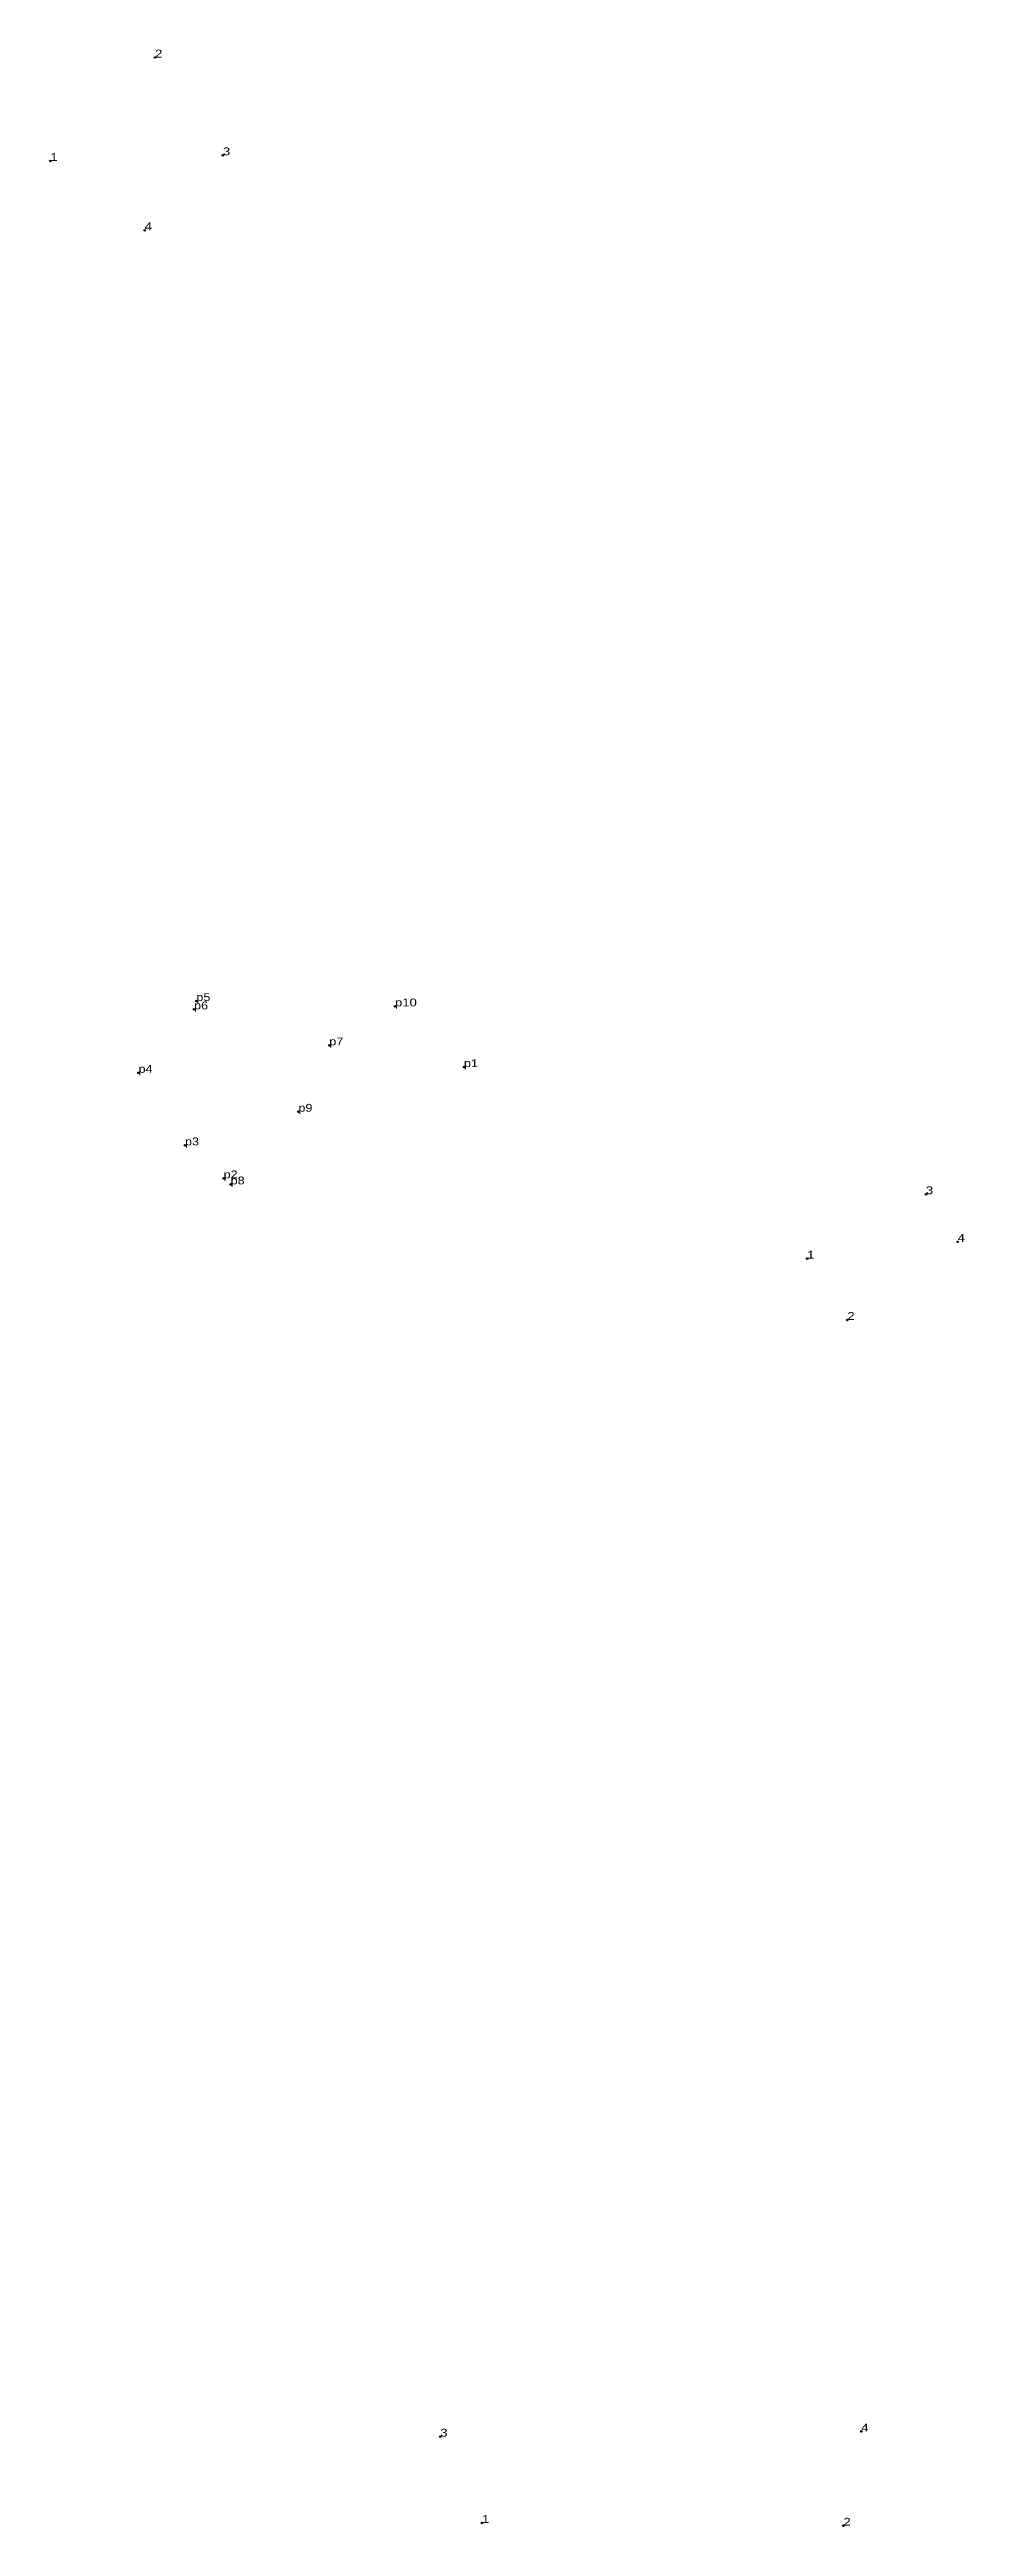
# Model space of a CAD drawing. Header units: metres. Extents: x 1 to 555159, y 1817839 to 1851843.
# Drawn here: x 549424 to 549634, y 1821628 to 1822196 of the extents above; entities that cross this region are included whole.
import ezdxf

# ---------------------------------------------------------------- set-up
doc = ezdxf.new("R2010")
doc.units = ezdxf.units.M
doc.header["$LTSCALE"] = 0.72
doc.header["$PDMODE"] = 32
doc.header["$PDSIZE"] = 0.36
doc.layers.add('12', color=7, linetype='Continuous')
doc.layers.add('7', color=7, linetype='Continuous')

msp = doc.modelspace()

# ---------------------------------------------------------------- texts
at = {"layer": '12'}
for s, width, p in [('2', 1.25, (549447.8, 1822193.94)), ('1', 1.25, (549423.74, 1822170.21)), ('3', 1.25, (549463.36, 1822171.51)), ('4', 1.25, (549445.42, 1822154.31)), ('p6', 1.2, (549456.75, 1821975.64)), ('p5', 1.2, (549457.27, 1821977.54)), ('p10', 1.25, (549502.87, 1821976.33)), ('p7', 1.2, (549487.78, 1821967.39)), ('p4', 1.2, (549444, 1821961.09)), ('p1', 1.2, (549518.7, 1821962.41)), ('p9', 1.2, (549480.7, 1821952.17)), ('p3', 1.2, (549454.67, 1821944.46)), ('p2', 1.2, (549463.52, 1821936.89)), ('p8', 1.2, (549465.14, 1821935.5)), ('3', 1.25, (549624.74, 1821933.25)), ('1', 1.25, (549597.48, 1821918.48)), ('4', 1.25, (549632.02, 1821922.32)), ('2', 1.25, (549606.71, 1821904.42)), ('3', 1.25, (549513.26, 1821648.33)), ('4', 1.25, (549609.9, 1821649.51)), ('1', 1.25, (549522.85, 1821628.53)), ('2', 1.25, (549605.81, 1821627.9))]:
    msp.add_text(s, height=1.8, dxfattribs=dict(at, width=width)).set_placement(p)

# ---------------------------------------------------------------- linework, layer by layer
at = {"layer": '7'}
for p in [(549447.8, 1822193.94), (549423.74, 1822170.21), (549463.36, 1822171.51), (549445.42, 1822154.31), (549457.27, 1821977.54), (549502.87, 1821976.33), (549456.75, 1821975.64), (549487.78, 1821967.39), (549444, 1821961.09), (549518.7, 1821962.41), (549480.7, 1821952.17), (549454.67, 1821944.46), (549463.52, 1821936.89), (549465.14, 1821935.5), (549624.74, 1821933.25), (549632.02, 1821922.32), (549597.48, 1821918.48), (549606.71, 1821904.42), (549513.26, 1821648.33), (549609.9, 1821649.51), (549522.85, 1821628.53), (549605.81, 1821627.9)]:
    msp.add_point(p, dxfattribs=at)

msp.set_redraw_order([(e.dxf.handle, doc.entitydb.next_handle()) for e in msp.query("TEXT MTEXT ATTDEF DIMENSION ARC_DIMENSION")])  # texts and dimensions are drawn at this point

doc.saveas('drawing.dxf')
